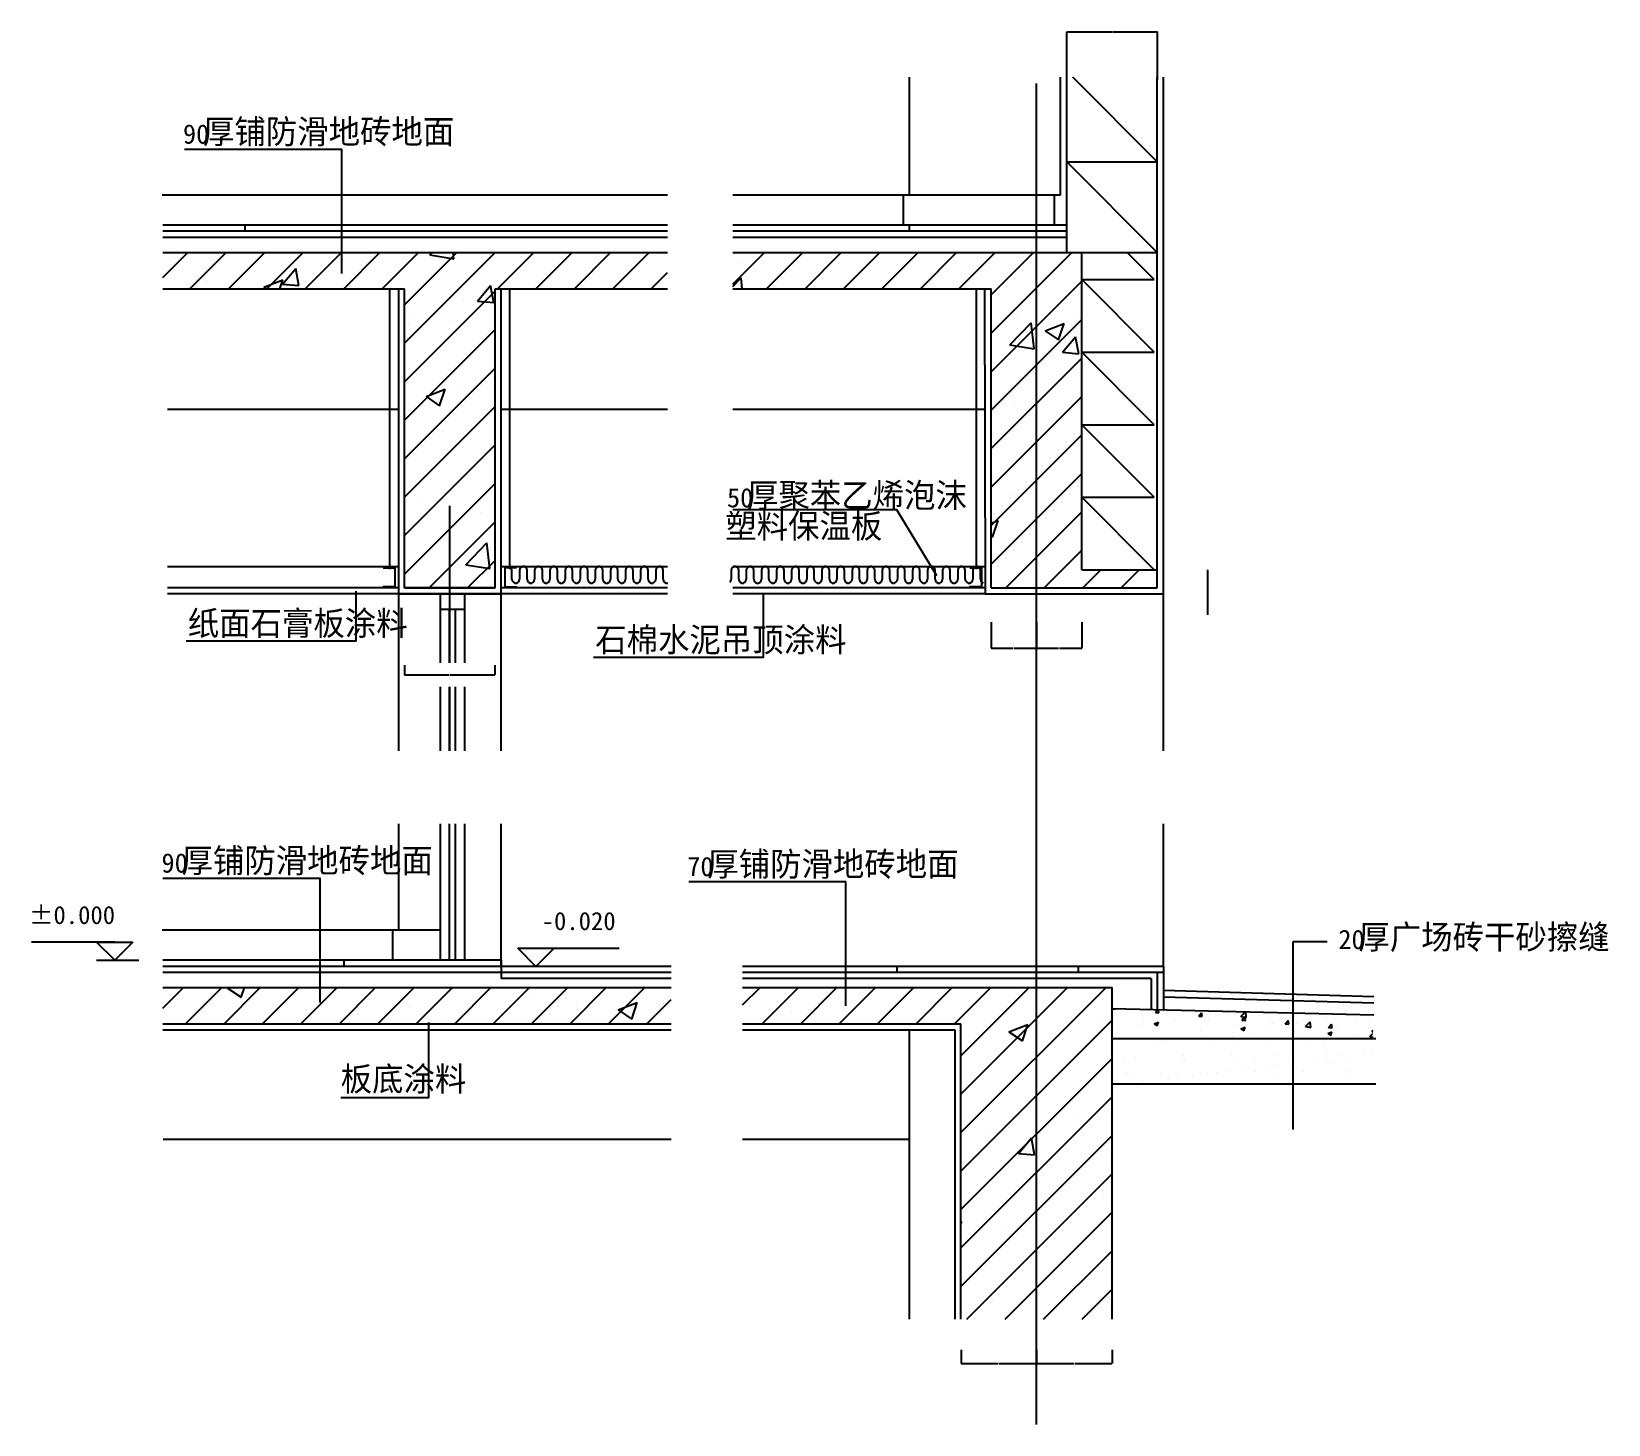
# Model space of a CAD drawing. Header units: metres. Extents: x 6092 to 11313, y 9086 to 13696.
import ezdxf

# ---------------------------------------------------------------- set-up
doc = ezdxf.new("R2010")
doc.units = ezdxf.units.M
for name, color, linetype in [('ZZ-1', 255, 'Continuous'), ('ZZ-2', 2, 'Continuous'), ('ZZ-3', 3, 'Continuous'), ('ZZ-5', 6, 'Continuous'), ('ZZ-6', 7, 'Continuous'), ('ZZ-7', 7, 'Continuous'), ('ZZ-8', 1, 'Continuous'), ('ZZ-9', 2, 'Continuous')]:
    doc.layers.add(name, color=color, linetype=linetype)
doc.dimstyles.get("Standard").update_dxf_attribs({"dimtxt": 2.5, "dimasz": 2.5, "dimexe": 1.25, "dimexo": 0.625, "dimtad": 1, "dimcen": 2.5, "dimazin": 3, "dimtfac": 1, "dimtmove": 0, "dimatfit": 3})

msp = doc.modelspace()

# ---------------------------------------------------------------- texts
at = {"layer": 'ZZ-3'}
for s, p in [('%%p0.000', (6082.64, 10742.25)), ('-0.020', (7780.73, 10722.25))]:
    msp.add_text(s, height=60, dxfattribs=at).set_placement(p)
at = {"layer": 'ZZ-6'}
for s, height, p in [('90', 64, (6593.11, 13325.17)), ('厚铺防滑地砖地面', 80, (6659.46, 13325.17)), ('50', 64, (8394.2, 12121.4)), ('厚聚苯乙烯泡沫', 80, (8460.54, 12121.4)), ('塑料保温板', 80, (8388.6, 12019.9)), ('石棉水泥吊顶涂料', 80, (7957.98, 11643.42)), ('90', 64, (6521.96, 10912.57)), ('厚铺防滑地砖地面', 80, (6588.31, 10912.57)), ('厚铺防滑地砖地面', 80, (8329.01, 10900.82)), ('70', 64, (8262.66, 10900.82)), ('20', 64, (10418.39, 10659.41)), ('厚广场砖干砂擦缝', 80, (10484.74, 10659.41)), ('板底涂料', 80, (7115.14, 10189.9))]:
    msp.add_text(s, height=height, dxfattribs=at).set_placement(p)
at = {"layer": 'ZZ-7'}
msp.add_text('纸面石膏板涂料', height=80, dxfattribs=at).set_placement((6608.93, 11697.96))

# ---------------------------------------------------------------- blocks, each defined once
blk = doc.blocks.new('X4')
for p, q in [((8869.14, 5724.68), (8881.1, 5723.64)), ((8881.1, 5723.64), (8880.96, 5724.39)), ((8931.31, 5720.17), (8931.31, 5720.17)), ((8969.1, 5700.79), (8969.1, 5700.79)), ((8973.48, 5693.31), (8973.48, 5693.31)), ((9012.59, 5712.13), (9019.98, 5720.93)), ((9012.59, 5712.13), (9024.55, 5711.09)), ((9024.55, 5711.09), (9022.75, 5720.86)), ((9038.07, 5715.66), (9038.07, 5715.66)), ((9144.84, 5711.15), (9144.84, 5711.15)), ((9156.05, 5699.58), (9165.69, 5711.07)), ((9156.05, 5699.58), (9168, 5698.54)), ((9168, 5698.54), (9165.69, 5711.07)), ((9174.3, 5699.99), (9174.3, 5699.99)), ((9251.6, 5706.64), (9251.6, 5706.64)), ((9270.71, 5705.59), (9270.71, 5705.59)), ((9275.32, 5712.79), (9275.32, 5712.79)), ((9296.04, 5698.48), (9310.64, 5713.69)), ((9296.04, 5698.48), (9313.83, 5695.72)), ((9299.5, 5687.03), (9309.14, 5698.52)), ((9311.45, 5685.99), (9309.14, 5698.52)), ((9313.83, 5695.72), (9311.74, 5713.67)), ((9320.78, 5712.19), (9320.78, 5712.19)), ((9358.36, 5702.13), (9358.36, 5702.13)), ((9465.13, 5697.62), (9465.13, 5697.62)), ((9571.89, 5693.11), (9571.89, 5693.11)), ((9684.35, 5703.09), (9684.35, 5703.09)), ((9722.34, 5693.1), (9722.34, 5693.1)), ((8892.27, 5655.77), (8892.27, 5655.77)), ((8967.73, 5670.91), (8967.73, 5670.91)), ((9008.52, 5674.16), (9022.53, 5679.53)), ((9008.52, 5674.16), (9018.47, 5667.45)), ((9018.47, 5667.45), (9022.53, 5679.53)), ((9018.58, 5672.4), (9018.58, 5672.4)), ((9068.65, 5678.99), (9068.65, 5678.99)), ((9071.61, 5685.9), (9071.61, 5685.9)), ((9080.24, 5688.8), (9080.24, 5688.8)), ((9144.4, 5688.97), (9144.4, 5688.97)), ((9162.12, 5650.82), (9162.12, 5650.82)), ((9187.01, 5684.28), (9187.01, 5684.28)), ((9272.89, 5646.21), (9272.89, 5646.21)), ((9278.76, 5670.84), (9278.76, 5670.84)), ((9293.77, 5679.77), (9293.77, 5679.77)), ((9295.95, 5658.14), (9309.95, 5663.52)), ((9295.95, 5658.14), (9305.9, 5651.43)), ((9299.5, 5687.03), (9311.45, 5685.99)), ((9305.9, 5651.43), (9309.95, 5663.52)), ((9343.91, 5643.28), (9343.91, 5643.28)), ((9376.76, 5661.21), (9376.76, 5661.21)), ((9395.4, 5690.86), (9395.4, 5690.86)), ((9400.53, 5675.26), (9400.53, 5675.26)), ((9442.95, 5674.48), (9452.59, 5685.97)), ((9442.95, 5674.48), (9454.9, 5673.44)), ((9454.9, 5673.43), (9452.59, 5685.97)), ((9470.22, 5659.9), (9470.22, 5659.9)), ((9479.45, 5675.29), (9479.45, 5675.29)), ((9507.3, 5670.75), (9507.3, 5670.75)), ((9509.49, 5665.37), (9525.06, 5681.61)), ((9509.49, 5665.37), (9527.27, 5662.61)), ((9520.29, 5666.5), (9520.29, 5666.5)), ((9527.27, 5662.61), (9525.06, 5681.61)), ((9580.47, 5688.09), (9580.47, 5688.09)), ((9583.38, 5642.12), (9597.38, 5647.5)), ((9583.38, 5642.12), (9593.32, 5635.41)), ((9586.4, 5661.93), (9596.04, 5673.42)), ((9586.4, 5661.93), (9598.36, 5660.88)), ((9593.32, 5635.41), (9597.38, 5647.5)), ((9596.03, 5676.47), (9596.03, 5676.47)), ((9598.36, 5660.88), (9596.04, 5673.42)), ((9614.06, 5666.24), (9614.06, 5666.24)), ((9678.66, 5688.59), (9678.66, 5688.59)), ((9720.83, 5661.73), (9720.83, 5661.73)), ((9722.94, 5632.27), (9733.12, 5642.88)), ((9729.85, 5649.38), (9733.12, 5653.27)), ((9729.85, 5649.38), (9733.12, 5649.09)), ((9045.48, 5630.8), (9045.48, 5630.8)), ((9171.86, 5633.41), (9171.86, 5633.41)), ((9218.1, 5626.71), (9218.1, 5626.71)), ((9268.16, 5633.3), (9268.16, 5633.3)), ((9681.92, 5636.51), (9681.92, 5636.51)), ((9722.94, 5632.27), (9733.12, 5630.69))]:
    blk.add_line(p, q)
blk = doc.blocks.new('X5')
for p, q in [((9007.49, 5608.87), (9007.49, 5608.87)), ((9038.97, 5619.35), (9038.97, 5619.35)), ((9194.34, 5609.21), (9194.34, 5609.21)), ((9279.06, 5617.28), (9279.06, 5617.28)), ((9290.11, 5607.15), (9290.11, 5607.15)), ((9381.19, 5609.55), (9381.19, 5609.55)), ((9522.68, 5611.98), (9522.68, 5611.98)), ((9568.04, 5609.89), (9568.04, 5609.89)), ((8911.73, 5550.5), (8911.73, 5550.5)), ((8945.28, 5564.56), (8945.28, 5564.56)), ((9098.58, 5550.84), (9098.58, 5550.84)), ((9098.69, 5564.62), (9098.69, 5564.62)), ((9107.33, 5570.4), (9107.33, 5570.4)), ((9109.75, 5554.49), (9109.75, 5554.49)), ((9264.38, 5572.4), (9264.38, 5572.4)), ((9285.43, 5551.18), (9285.43, 5551.18)), ((9342.31, 5559.32), (9342.31, 5559.32)), ((9377.75, 5536.26), (9377.75, 5536.26)), ((9408.98, 5540.37), (9408.98, 5540.37)), ((9417.87, 5571.67), (9417.87, 5571.67)), ((9457.76, 5546.8), (9457.76, 5546.8)), ((9472.28, 5551.52), (9472.28, 5551.52)), ((9539.26, 5557.53), (9539.26, 5557.53)), ((9570.49, 5561.64), (9570.49, 5561.64)), ((9579.92, 5577.51), (9579.92, 5577.51)), ((9582.4, 5557.26), (9582.4, 5557.26)), ((9593.46, 5547.12), (9593.46, 5547.12)), ((9619.27, 5568.06), (9619.27, 5568.06)), ((9659.12, 5551.86), (9659.12, 5551.86)), ((9700.76, 5578.79), (9700.76, 5578.79)), ((9731.99, 5582.9), (9731.99, 5582.9)), ((8872.92, 5509.04), (8872.92, 5509.04)), ((8918.32, 5511.96), (8918.32, 5511.96)), ((8929.38, 5501.83), (8929.38, 5501.83)), ((8973.24, 5483.01), (8973.24, 5483.01)), ((9029.98, 5511.05), (9029.98, 5511.05)), ((9054.74, 5493.74), (9054.74, 5493.74)), ((9085.97, 5497.85), (9085.97, 5497.85)), ((9134.75, 5504.27), (9134.75, 5504.27)), ((9161.95, 5506.66), (9161.95, 5506.66)), ((9183.46, 5510.31), (9183.46, 5510.31)), ((9216.24, 5515), (9216.24, 5515)), ((9247.47, 5519.11), (9247.47, 5519.11)), ((9296.25, 5525.53), (9296.25, 5525.53)), ((9345.52, 5516.15), (9345.52, 5516.15)), ((9402.03, 5504.6), (9402.03, 5504.6)), ((9413.09, 5494.46), (9413.09, 5494.46)), ((9502.57, 5518.15), (9502.57, 5518.15)), ((9645.66, 5499.29), (9645.66, 5499.29)), ((9656.06, 5517.42), (9656.06, 5517.42)), ((8924.46, 5476.59), (8924.46, 5476.59)), ((9030.65, 5474.75), (9030.65, 5474.75)), ((9217.5, 5475.08), (9217.5, 5475.08)), ((9404.35, 5475.42), (9404.35, 5475.42)), ((9591.19, 5475.76), (9591.19, 5475.76))]:
    blk.add_line(p, q)
blk = doc.blocks.new('X0')
for p, q in [((7613.52, 8122.64), (7718.34, 8227.46)), ((7725.62, 8107.46), (7845.62, 8227.46)), ((7852.9, 8107.46), (7972.9, 8227.46)), ((7980.18, 8107.46), (8100.18, 8227.46)), ((8107.46, 8107.46), (8227.46, 8227.46)), ((8234.74, 8107.46), (8354.74, 8227.46)), ((8362.02, 8107.46), (8482.02, 8227.46)), ((8469.14, 7960.03), (8736.58, 8227.46)), ((8469.14, 8087.3), (8609.3, 8227.46)), ((7637.93, 8190.45), (7637.93, 8190.45)), ((7818.76, 8152.96), (7818.76, 8152.96)), ((7613.52, 8114.92), (7640.86, 8143.42)), ((7645.05, 8107.46), (7640.87, 8143.41)), ((8469.14, 7832.75), (8769.14, 8132.75)), ((8469.14, 7705.47), (8769.14, 8005.47)), ((8531.28, 7921.39), (8601.38, 7994.45)), ((8556.53, 8021.69), (8556.53, 8021.69)), ((8611.33, 7908.97), (8601.38, 7994.45)), ((8647.67, 7968.58), (8710.69, 7992.77)), ((8692.45, 7938.38), (8710.69, 7992.77)), ((8753.44, 8012.77), (8753.44, 8012.77)), ((8647.67, 7968.58), (8692.44, 7938.39)), ((8705.16, 7897.02), (8748.54, 7948.73)), ((8716.55, 7947.36), (8716.55, 7947.36)), ((8758.96, 7892.3), (8748.55, 7948.72)), ((8531.28, 7921.39), (8611.32, 7908.98)), ((8705.16, 7897.02), (8758.95, 7892.31)), ((8469.14, 7578.19), (8769.14, 7878.19)), ((8469.14, 7450.91), (8769.14, 7750.91)), ((8682.48, 7766.91), (8682.48, 7766.91)), ((8545.59, 7722.09), (8545.59, 7722.09)), ((8469.14, 7323.63), (8769.14, 7623.63)), ((8479.79, 7592.39), (8479.79, 7592.39)), ((8574.39, 7555.29), (8574.39, 7555.29)), ((8469.14, 7196.35), (8769.14, 7496.35)), ((8534.64, 7422.48), (8534.64, 7422.48)), ((8517.53, 7117.46), (8769.14, 7369.07)), ((8469.14, 7331.48), (8491.7, 7340.14)), ((8473.46, 7285.74), (8491.71, 7340.13)), ((8469.14, 7288.66), (8473.46, 7285.75)), ((8644.81, 7117.46), (8769.14, 7241.79)), ((8645.32, 7229.92), (8645.32, 7229.92)), ((8772.09, 7117.46), (8832.09, 7177.46)), ((8899.37, 7117.46), (8959.37, 7177.46)), ((8523.7, 7122.88), (8523.7, 7122.88))]:
    blk.add_line(p, q)
blk = doc.blocks.new('X1')
for p, q in [((5726.37, 8144.67), (5809.15, 8227.46)), ((5786.4, 8209.2), (5786.4, 8209.2)), ((5816.43, 8107.46), (5936.43, 8227.46)), ((5943.71, 8107.46), (6063.71, 8227.46)), ((6070.99, 8107.46), (6190.99, 8227.46)), ((6198.27, 8107.46), (6318.27, 8227.46)), ((6325.55, 8107.46), (6445.55, 8227.46)), ((6452.83, 8107.46), (6572.83, 8227.46)), ((6526.68, 7926.75), (6827.39, 8227.46)), ((6526.68, 8054.03), (6700.11, 8227.46)), ((6610.24, 8219.33), (6618.05, 8227.46)), ((6610.24, 8219.33), (6690.29, 8206.91)), ((6690.29, 8206.91), (6687.9, 8227.46)), ((6834.67, 8107.46), (6954.67, 8227.46)), ((6961.95, 8107.46), (7081.95, 8227.46)), ((7089.23, 8107.46), (7209.23, 8227.46)), ((7216.5, 8107.46), (7336.5, 8227.46)), ((6123.02, 8122.92), (6166.41, 8174.63)), ((6176.82, 8118.21), (6166.41, 8174.63)), ((7343.78, 8107.46), (7397.31, 8160.99)), ((5870.8, 8134.57), (5870.8, 8134.57)), ((6060.84, 8112.74), (6123.86, 8136.93)), ((6060.84, 8112.74), (6068.67, 8107.46)), ((6113.97, 8107.46), (6123.86, 8136.93)), ((6123.02, 8122.92), (6176.81, 8118.22)), ((6351.24, 8114.27), (6351.24, 8114.27)), ((6526.68, 7799.47), (6826.68, 8099.47)), ((6768.55, 8066.45), (6811.94, 8118.16)), ((6822.35, 8061.74), (6811.95, 8118.15)), ((7183.34, 8132.83), (7183.34, 8132.83)), ((6721.25, 8069.46), (6721.25, 8069.46)), ((6768.55, 8066.45), (6822.35, 8061.74)), ((6541, 7993.38), (6541, 7993.38)), ((6548.5, 8009.2), (6548.5, 8009.2)), ((6684.2, 8003.59), (6684.2, 8003.59)), ((6526.68, 7672.19), (6826.68, 7972.19)), ((6526.68, 7544.92), (6826.68, 7844.92)), ((6764.15, 7811.59), (6764.15, 7811.59)), ((6598.06, 7750.38), (6661.07, 7774.57)), ((6598.06, 7750.38), (6642.82, 7720.19)), ((6642.83, 7720.18), (6661.08, 7774.57)), ((6710.3, 7769.86), (6710.3, 7769.86)), ((6526.68, 7417.64), (6826.68, 7717.64)), ((6652.62, 7636.49), (6652.62, 7636.49)), ((6526.68, 7290.36), (6826.68, 7590.36)), ((6699.36, 7470.25), (6699.36, 7470.25)), ((6526.68, 7163.08), (6826.68, 7463.08)), ((6583.01, 7406.54), (6583.01, 7406.54)), ((6779.07, 7368.48), (6779.07, 7368.48)), ((6608.34, 7117.46), (6826.68, 7335.8)), ((6729.57, 7193.65), (6799.67, 7266.71)), ((6809.61, 7181.23), (6799.67, 7266.71)), ((6735.62, 7117.46), (6826.68, 7208.52)), ((6688.41, 7170.65), (6688.41, 7170.65)), ((6729.57, 7193.65), (6809.61, 7181.24))]:
    blk.add_line(p, q)
blk = doc.blocks.new('X2')
for p, q in [((5726.29, 5726.29), (5794.68, 5794.68)), ((5801.96, 5674.68), (5921.96, 5794.68)), ((5929.24, 5674.68), (6049.24, 5794.68)), ((5941.1, 5792.48), (5946.85, 5794.68)), ((5941.1, 5792.48), (5985.87, 5762.28)), ((5985.88, 5762.28), (5996.75, 5794.68)), ((6056.52, 5674.68), (6176.52, 5794.68)), ((6183.8, 5674.68), (6303.8, 5794.68)), ((6311.08, 5674.68), (6431.08, 5794.68)), ((6424.43, 5781.44), (6424.43, 5781.44)), ((6438.36, 5674.68), (6558.36, 5794.68)), ((6565.64, 5674.68), (6685.64, 5794.68)), ((6692.92, 5674.68), (6812.92, 5794.68)), ((6820.2, 5674.68), (6940.2, 5794.68)), ((6904.87, 5761.14), (6904.87, 5761.14)), ((6947.47, 5674.68), (7067.47, 5794.68)), ((6955.12, 5772.66), (6955.12, 5772.66)), ((7074.75, 5674.68), (7194.75, 5794.68)), ((7202.03, 5674.68), (7322.03, 5794.68)), ((7234.52, 5720.4), (7297.54, 5744.59)), ((7279.29, 5690.2), (7297.54, 5744.58)), ((7329.31, 5674.68), (7409.14, 5754.51)), ((6543.19, 5729.88), (6543.19, 5729.88)), ((6729.81, 5743), (6729.81, 5743)), ((7095.79, 5736), (7095.79, 5736)), ((7234.52, 5720.4), (7279.29, 5690.2)), ((7385.31, 5740.85), (7385.31, 5740.85))]:
    blk.add_line(p, q)
blk = doc.blocks.new('X3')
for p, q in [((7646.25, 5737.06), (7703.87, 5794.68)), ((7711.15, 5674.68), (7831.15, 5794.68)), ((7838.43, 5674.68), (7958.43, 5794.68)), ((7965.71, 5674.68), (8085.71, 5794.68)), ((8092.99, 5674.68), (8212.99, 5794.68)), ((8220.27, 5674.68), (8340.27, 5794.68)), ((8347.55, 5674.68), (8467.55, 5794.68)), ((8369.14, 5441.72), (8722.1, 5794.68)), ((8369.14, 5569), (8594.83, 5794.68)), ((8369.14, 5314.44), (8849.38, 5794.68)), ((7808.58, 5712.46), (7808.58, 5712.46)), ((7865.75, 5720.55), (7865.75, 5720.55)), ((8346.19, 5700.25), (8346.19, 5700.25)), ((8369.14, 5187.16), (8869.14, 5687.16)), ((8527.94, 5648.32), (8590.95, 5672.51)), ((8527.94, 5648.32), (8572.7, 5618.12)), ((8572.71, 5618.12), (8590.96, 5672.5)), ((8762.17, 5686.76), (8762.17, 5686.76)), ((8826.63, 5679.95), (8826.63, 5679.95)), ((8468.98, 5624.86), (8468.98, 5624.86)), ((8369.14, 5059.88), (8869.14, 5559.88)), ((8677.17, 5487.59), (8677.17, 5487.59)), ((8369.14, 4932.6), (8869.14, 5432.6)), ((8525.41, 5331.79), (8525.41, 5331.79)), ((8750.71, 5361.46), (8750.71, 5361.46)), ((8369.14, 4805.32), (8869.14, 5305.32)), ((8458.04, 5325.25), (8458.04, 5325.25)), ((8559.13, 5245.6), (8602.51, 5297.31)), ((8612.93, 5240.89), (8602.52, 5297.3)), ((8559.13, 5245.6), (8612.92, 5240.9)), ((8388.2, 4697.11), (8869.14, 5178.04)), ((8651.37, 5220.05), (8651.37, 5220.05)), ((8841.13, 5099.16), (8841.13, 5099.16)), ((8369.14, 5018.79), (8371.97, 5019.88)), ((8369.14, 5011.43), (8371.97, 5019.87)), ((8447.09, 5025.65), (8447.09, 5025.65)), ((8515.48, 4697.11), (8869.14, 5050.77)), ((8854.81, 5051.36), (8854.81, 5051.36)), ((8513.95, 5006.48), (8513.95, 5006.48)), ((8640.01, 4950.59), (8640.01, 4950.59)), ((8642.76, 4697.11), (8869.14, 4923.49)), ((8472.31, 4762.57), (8472.31, 4762.57)), ((8770.04, 4697.11), (8869.14, 4796.21)), ((8855.66, 4752.98), (8855.66, 4752.98)), ((8436.15, 4726.04), (8436.15, 4726.04))]:
    blk.add_line(p, q)
blk = doc.blocks.new('*D1')
for p, q in [((7326.06, 11599.65), (7326.06, 11566.98)), ((7626.06, 11599.65), (7626.06, 11566.98)), ((7326.31, 11566.98), (7474.56, 11566.98)), ((7477.56, 11566.98), (7625.81, 11566.98))]:
    blk.add_line(p, q)
at = {"layer": 'Defpoints'}
for p in [(7326.06, 11599.65), (7626.06, 11599.65), (7326.06, 11566.98)]:
    blk.add_point(p, dxfattribs=at)
at = {"layer": 'ZZ-3', "insert": (7476.06, 11566.98), "char_height": 1, "attachment_point": 5}
blk.add_mtext('300', dxfattribs=at)
blk = doc.blocks.new('*D2')
for p, q in [((9169.07, 9332.58), (9169.07, 9287.39)), ((9419.07, 9332.58), (9419.07, 9287.39)), ((9169.32, 9287.39), (9292.57, 9287.39)), ((9295.57, 9287.39), (9418.82, 9287.39))]:
    blk.add_line(p, q)
at = {"layer": 'Defpoints'}
for p in [(9169.07, 9332.58), (9419.07, 9332.58), (9169.07, 9287.39)]:
    blk.add_point(p, dxfattribs=at)
at = {"layer": 'ZZ-3', "insert": (9294.07, 9287.39), "char_height": 1, "attachment_point": 5}
blk.add_mtext('250', dxfattribs=at)
blk = doc.blocks.new('*D3')
for p, q in [((9419.07, 9332.58), (9419.07, 9287.39)), ((9669.07, 9332.58), (9669.07, 9287.39)), ((9419.32, 9287.39), (9542.57, 9287.39)), ((9545.57, 9287.39), (9668.82, 9287.39))]:
    blk.add_line(p, q)
at = {"layer": 'Defpoints'}
for p in [(9419.07, 9332.58), (9669.07, 9332.58), (9419.07, 9287.39)]:
    blk.add_point(p, dxfattribs=at)
at = {"layer": 'ZZ-3', "insert": (9544.07, 9287.39), "char_height": 1, "attachment_point": 5}
blk.add_mtext('250', dxfattribs=at)
blk = doc.blocks.new('*D4')
for p, q in [((9268.79, 11741.85), (9268.79, 11655.94)), ((9418.79, 11741.85), (9418.79, 11655.94)), ((9269.04, 11655.94), (9342.29, 11655.94)), ((9345.29, 11655.94), (9418.54, 11655.94))]:
    blk.add_line(p, q)
at = {"layer": 'Defpoints'}
for p in [(9268.79, 11741.85), (9418.79, 11741.85), (9268.79, 11655.94)]:
    blk.add_point(p, dxfattribs=at)
at = {"layer": 'ZZ-3', "insert": (9343.79, 11655.94), "char_height": 1, "attachment_point": 5}
blk.add_mtext('150', dxfattribs=at)
blk = doc.blocks.new('*D5')
for p, q in [((9418.79, 11741.85), (9418.79, 11655.94)), ((9568.79, 11741.85), (9568.79, 11655.94)), ((9419.04, 11655.94), (9492.29, 11655.94)), ((9495.29, 11655.94), (9568.54, 11655.94))]:
    blk.add_line(p, q)
at = {"layer": 'Defpoints'}
for p in [(9418.79, 11741.85), (9568.79, 11741.85), (9418.79, 11655.94)]:
    blk.add_point(p, dxfattribs=at)
at = {"layer": 'ZZ-3', "insert": (9493.79, 11655.94), "char_height": 1, "attachment_point": 5}
blk.add_mtext('150', dxfattribs=at)
blk = doc.blocks.new('*D6')
for p, q in [((9519.46, 13536.55), (9519.46, 13695.55)), ((9519.71, 13695.55), (9667.96, 13695.55)), ((9670.96, 13695.55), (9819.21, 13695.55)), ((9819.46, 13536.55), (9819.46, 13695.55))]:
    blk.add_line(p, q)
at = {"layer": 'Defpoints'}
for p in [(9519.46, 13695.55), (9519.46, 13536.55), (9819.46, 13536.55)]:
    blk.add_point(p, dxfattribs=at)
at = {"layer": 'ZZ-3', "insert": (9669.46, 13695.55), "char_height": 1, "attachment_point": 5}
blk.add_mtext('300', dxfattribs=at)
blk = doc.blocks.new('*D7')
for p, q in [((9985.5, 11915.02), (9985.5, 11765.77)), ((9985.5, 11855.02), (9985.5, 11765.77)), ((9985.25, 11765.77), (9985, 11765.77)), ((9985.5, 11765.77), (9985.5, 11765.77)), ((9985.75, 11765.77), (9986, 11765.77))]:
    blk.add_line(p, q)
at = {"layer": 'Defpoints'}
for p in [(9985.5, 11915.02), (9985.5, 11855.02), (9985.5, 11765.77)]:
    blk.add_point(p, dxfattribs=at)
at = {"layer": 'ZZ-3', "insert": (9985.5, 11766.895), "char_height": 1, "attachment_point": 5}
blk.add_mtext('0', dxfattribs=at)

# ---------------------------------------------------------------- dimensions: what is measured, and where the dimension line sits
at = {"layer": 'ZZ-3'}
for base, p1, p2, picture, middle in [((9519.46, 13695.55), (9519.46, 13536.55), (9819.46, 13536.55), '*D6', (9669.46, 13695.55)), ((9985.5, 11765.77), (9985.5, 11855.02), (9985.5, 11915.02), '*D7', (9985.5, 11766.895)), ((9268.79, 11655.94), (9268.79, 11741.85), (9418.79, 11741.85), '*D4', (9343.79, 11655.94)), ((9418.79, 11655.94), (9418.79, 11741.85), (9568.79, 11741.85), '*D5', (9493.79, 11655.94)), ((7326.06, 11566.98), (7326.06, 11599.65), (7626.06, 11599.65), '*D1', (7476.06, 11566.98)), ((9169.07, 9287.39), (9169.07, 9332.58), (9419.07, 9332.58), '*D2', (9294.07, 9287.39)), ((9419.07, 9287.39), (9419.07, 9332.58), (9669.07, 9332.58), '*D3', (9544.07, 9287.39))]:
    dim = msp.add_linear_dim(base=base, p1=p1, p2=p2, dimstyle='Standard', dxfattribs=at)
    dim.commit()
    dim.dimension.update_dxf_attribs({"geometry": picture, "text_midpoint": middle})

# ---------------------------------------------------------------- linework, layer by layer
for p, q in [((8446.11, 10474.62), (8503.73, 10532.25)), ((8511.01, 10412.25), (8631.01, 10532.25)), ((8638.29, 10412.25), (8758.29, 10532.25)), ((8765.57, 10412.25), (8885.57, 10532.25)), ((8892.85, 10412.25), (9012.85, 10532.25)), ((9020.13, 10412.25), (9140.13, 10532.25)), ((9147.41, 10412.25), (9267.41, 10532.25)), ((9169.01, 10052.01), (9649.25, 10532.25)), ((9169.01, 10306.56), (9394.69, 10532.25)), ((9169.01, 10179.28), (9521.97, 10532.25)), ((8608.45, 10450.02), (8608.45, 10450.02)), ((8665.61, 10458.11), (8665.61, 10458.11)), ((9146.05, 10437.81), (9146.05, 10437.81)), ((9169.01, 9924.73), (9669.01, 10424.73)), ((9327.8, 10385.88), (9390.82, 10410.07)), ((9372.57, 10355.68), (9390.82, 10410.07)), ((9562.03, 10424.33), (9562.03, 10424.33)), ((9626.49, 10417.51), (9626.49, 10417.51)), ((9268.84, 10362.42), (9268.84, 10362.42)), ((9327.8, 10385.88), (9372.57, 10355.69)), ((9169.01, 9797.45), (9669.01, 10297.45)), ((9477.03, 10225.15), (9477.03, 10225.15)), ((9169.01, 9670.17), (9669.01, 10170.17)), ((9550.58, 10099.02), (9550.58, 10099.02)), ((9169.01, 9542.89), (9669.01, 10042.89)), ((9257.9, 10062.82), (9257.9, 10062.82)), ((9325.27, 10069.36), (9325.27, 10069.36)), ((9358.99, 9983.17), (9402.38, 10034.87)), ((9412.79, 9978.45), (9402.38, 10034.87)), ((9358.99, 9983.17), (9412.78, 9978.46)), ((9451.23, 9957.62), (9451.23, 9957.62)), ((9188.07, 9434.67), (9669.01, 9915.61)), ((9641, 9836.72), (9641, 9836.72)), ((9315.35, 9434.67), (9669.01, 9788.33)), ((9654.67, 9788.92), (9654.67, 9788.92)), ((9169.01, 9756.35), (9171.83, 9757.44)), ((9169.01, 9749), (9171.84, 9757.43)), ((9246.96, 9763.21), (9246.96, 9763.21)), ((9313.81, 9744.05), (9313.81, 9744.05)), ((9439.87, 9688.16), (9439.87, 9688.16)), ((9442.63, 9434.67), (9669.01, 9661.05)), ((9569.91, 9434.67), (9669.01, 9533.77)), ((9236.01, 9463.61), (9236.01, 9463.61)), ((9272.18, 9500.14), (9272.18, 9500.14)), ((9655.53, 9490.55), (9655.53, 9490.55))]:
    msp.add_line(p, q)
at = {"layer": 'ZZ-1'}
for p, q in [((9519.01, 12965.02), (9519.01, 13545.05)), ((9819.01, 11915.02), (9819.01, 13545.05)), ((6526.23, 12965.02), (8197.18, 12965.02)), ((8413.38, 12965.02), (9569.01, 12965.02)), ((9569.01, 11915.02), (9569.01, 12965.02)), ((6526.23, 12845.02), (7326.55, 12845.02)), ((7278.34, 11917.28), (7278.34, 12845.02)), ((7326.55, 11855.02), (7326.55, 12845.02)), ((7626.55, 12845.02), (8197.18, 12845.02)), ((7626.55, 11855.02), (7626.55, 12845.02)), ((7674.75, 11917.28), (7674.75, 12845.02)), ((8413.38, 12845.02), (9269.01, 12845.02)), ((9220.8, 11917.28), (9220.8, 12845.02)), ((9269.01, 11855.02), (9269.01, 12845.02)), ((9569.01, 11915.02), (9819.01, 11915.02)), ((9819.01, 11855.02), (9819.01, 11915.02)), ((7326.55, 11855.02), (7626.55, 11855.02)), ((7626.55, 11855.02), (7326.55, 11855.02)), ((9269.01, 11855.02), (9819.01, 11855.02)), ((6526.23, 10532.25), (8209.01, 10532.25)), ((8446.11, 10532.25), (9669.01, 10532.25)), ((9669.01, 9434.67), (9669.01, 10532.25)), ((6526.1, 10412.25), (8209.01, 10412.25)), ((8446.11, 10412.25), (9169.01, 10412.25)), ((9169.01, 9434.67), (9169.01, 10412.25))]:
    msp.add_line(p, q, dxfattribs=at)
for points in [[(7255.83, 11921), (7294.64, 11921), (7294.64, 11858.41), (7254.95, 11858.41)], [(7697.26, 11921), (7658.45, 11921), (7658.45, 11858.41), (7698.14, 11858.41)], [(9198.29, 11921), (9237.1, 11921), (9237.1, 11858.41), (9197.41, 11858.41)]]:
    msp.add_lwpolyline(points, dxfattribs=at)
at = {"layer": 'ZZ-2'}
for p, q in [((7444.78, 11835.02), (7444.78, 11606.89)), ((7524.78, 11835.02), (7524.78, 11606.89)), ((7444.78, 11785.02), (7524.78, 11785.02)), ((7474.78, 11785.02), (7474.78, 11606.89)), ((7494.78, 11785.02), (7494.78, 11606.89)), ((7444.78, 11527.88), (7444.78, 11315.21)), ((7474.78, 11527.88), (7474.78, 11315.21)), ((7494.78, 11527.88), (7494.78, 11315.21)), ((7524.78, 11527.88), (7524.78, 11315.21)), ((7444.78, 11074.16), (7444.78, 10622.25)), ((7474.78, 11074.16), (7474.78, 10622.25)), ((7494.78, 11074.16), (7494.78, 10622.25)), ((7524.78, 11074.16), (7524.78, 10622.25))]:
    msp.add_line(p, q, dxfattribs=at)
at = {"layer": 'ZZ-3'}
for p, q in [((6367.14, 10682.25), (6091.71, 10682.25)), ((6367.14, 10622.25), (6307.14, 10682.25)), ((6307.14, 10682.25), (6427.14, 10682.25)), ((6427.14, 10682.25), (6367.14, 10622.25)), ((7761.85, 10602.25), (7701.85, 10662.25)), ((7701.85, 10662.25), (7821.85, 10662.25)), ((7761.85, 10662.25), (8037.28, 10662.25)), ((7821.85, 10662.25), (7761.85, 10602.25)), ((10269.18, 10062.37), (10269.18, 10685.08)), ((10269.18, 10685.08), (10381.74, 10685.08)), ((6307.14, 10622.25), (6446.68, 10622.25))]:
    msp.add_line(p, q, dxfattribs=at)
for points in [[(7118.64, 12895.47), (7118.64, 13306.07), (6597.89, 13306.07)], [(9089.54, 11894.86), (8957.02, 12112.94), (8413.38, 12112.94)], [(7165, 11844.02), (7165, 11679.09), (6603.45, 11679.09)], [(8514.05, 11839.02), (8514.05, 11624.56), (7952.5, 11624.56)], [(7047.49, 10482.88), (7047.49, 10893.47), (6526.74, 10893.47)], [(8788.19, 10471.12), (8788.19, 10881.72), (8267.44, 10881.72)], [(7405.81, 10416.24), (7405.81, 10167.55), (7116.09, 10167.55)]]:
    msp.add_lwpolyline(points, dxfattribs=at)
at = {"layer": 'ZZ-5'}
for p, q in [((8999.01, 13155.02), (8999.01, 13545.05)), ((9499.01, 13155.02), (9499.01, 13545.05)), ((9839.01, 11315.21), (9839.01, 13545.05)), ((8197.18, 13155.02), (6524.41, 13155.02)), ((9479.01, 13155.02), (8413.38, 13155.02)), ((8979.01, 13055.02), (8979.01, 13155.02)), ((9499.01, 13155.02), (9479.01, 13155.02)), ((9479.01, 13055.02), (9479.01, 13155.02)), ((7306.55, 12845.02), (7306.55, 11315.21)), ((7646.55, 11315.21), (7646.55, 12845.02)), ((9246.7, 12845.02), (9249.01, 11835.02)), ((7306.55, 12445.02), (6542.4, 12445.02)), ((8197.18, 12445.02), (7646.55, 12445.02)), ((9247.61, 12445.02), (8413.38, 12445.02)), ((8197.18, 11925.02), (7646.55, 11925.02)), ((9249.01, 11925.02), (8413.38, 11925.02)), ((7306.55, 11835.02), (7646.55, 11835.02)), ((7646.55, 11835.02), (7306.55, 11835.02)), ((9249.01, 11835.02), (9839.01, 11835.02)), ((7306.55, 11074.16), (7306.55, 10722.25)), ((7646.55, 10602.25), (7646.55, 11074.16)), ((9839.01, 10602.25), (9839.01, 11074.16)), ((7444.78, 10722.25), (6524.41, 10722.25)), ((7286.55, 10722.25), (7286.55, 10622.25)), ((6526.1, 10392.25), (8209.01, 10392.25)), ((8446.11, 10392.25), (9149.01, 10392.25)), ((8999.01, 9434.67), (8999.01, 10392.25)), ((9149.01, 10392.25), (9149.01, 9434.67)), ((8209.01, 10029.72), (6527.49, 10029.72)), ((8999.01, 10029.72), (8446.11, 10029.72))]:
    msp.add_line(p, q, dxfattribs=at)
at = {"layer": 'ZZ-7'}
for p, q in [((9819.01, 13265.02), (9538.98, 13545.05)), ((9819.01, 12965.02), (9519.01, 13265.02)), ((9519.01, 13265.02), (9819.01, 13265.02)), ((8197.18, 13055.02), (6526.23, 13055.02)), ((9519.01, 13055.02), (8413.38, 13055.02)), ((8197.18, 13035.02), (6526.23, 13035.02)), ((8197.18, 13015.02), (6526.23, 13015.02)), ((9519.01, 13035.02), (8413.38, 13035.02)), ((9519.01, 13015.02), (8413.38, 13015.02)), ((9519.01, 12965.02), (9819.01, 12965.02)), ((9519.01, 12965.02), (9519.01, 12965.02)), ((9809.01, 12875.02), (9719.01, 12965.02)), ((9809.01, 12635.02), (9569.01, 12875.02)), ((9569.01, 12875.02), (9809.01, 12875.02)), ((9809.01, 12395.02), (9569.01, 12635.02)), ((9569.01, 12635.02), (9809.01, 12635.02)), ((9809.01, 12155.02), (9569.01, 12395.02)), ((9569.01, 12395.02), (9809.01, 12395.02)), ((9809.01, 11915.02), (9569.01, 12155.02)), ((9569.01, 12155.02), (9809.01, 12155.02)), ((7306.55, 11925.02), (6542.4, 11925.02)), ((7677.77, 11922.71), (7672.7, 11925.15)), ((7681.28, 11918.3), (7677.77, 11922.71)), ((7682.38, 11912.81), (7681.28, 11918.3)), ((7682.38, 11883.4), (7682.38, 11912.81)), ((7708.47, 11918.3), (7707.38, 11912.81)), ((7707.38, 11912.81), (7707.38, 11883.4)), ((7711.99, 11922.71), (7708.47, 11918.3)), ((7717.06, 11925.15), (7711.99, 11922.71)), ((7722.7, 11925.15), (7717.06, 11925.15)), ((7727.77, 11922.71), (7722.7, 11925.15)), ((7731.28, 11918.3), (7727.77, 11922.71)), ((7732.38, 11912.81), (7731.28, 11918.3)), ((7732.38, 11883.4), (7732.38, 11912.81)), ((7758.47, 11918.3), (7757.38, 11912.81)), ((7757.38, 11912.81), (7757.38, 11883.4)), ((7761.99, 11922.71), (7758.47, 11918.3)), ((7767.06, 11925.15), (7761.99, 11922.71)), ((7767.28, 11925.15), (7762.2, 11922.71)), ((7772.91, 11925.15), (7767.28, 11925.15)), ((7777.99, 11922.71), (7772.91, 11925.15)), ((7778.64, 11922.71), (7778.64, 11922.71)), ((7782.15, 11918.3), (7778.64, 11922.71)), ((7783.24, 11912.81), (7782.15, 11918.3)), ((7783.24, 11883.4), (7783.24, 11912.81)), ((7809.34, 11918.3), (7808.24, 11912.81)), ((7808.24, 11912.81), (7808.24, 11883.4)), ((7812.85, 11922.71), (7809.34, 11918.3)), ((7817.93, 11925.15), (7812.85, 11922.71)), ((7823.56, 11925.15), (7817.93, 11925.15)), ((7828.64, 11922.71), (7823.56, 11925.15)), ((7832.15, 11918.3), (7828.64, 11922.71)), ((7833.24, 11912.81), (7832.15, 11918.3)), ((7833.24, 11883.4), (7833.24, 11912.81)), ((7859.34, 11918.3), (7858.24, 11912.81)), ((7858.24, 11912.81), (7858.24, 11883.4)), ((7862.85, 11922.71), (7859.34, 11918.3)), ((7867.93, 11925.15), (7862.85, 11922.71)), ((7873.56, 11925.15), (7867.93, 11925.15)), ((7878.64, 11922.71), (7873.56, 11925.15)), ((7882.15, 11918.3), (7878.64, 11922.71)), ((7883.24, 11912.81), (7882.15, 11918.3)), ((7883.24, 11883.4), (7883.24, 11912.81)), ((7909.34, 11918.3), (7908.24, 11912.81)), ((7908.24, 11912.81), (7908.24, 11883.4)), ((7912.85, 11922.71), (7909.34, 11918.3)), ((7917.93, 11925.15), (7912.85, 11922.71)), ((7923.56, 11925.15), (7917.93, 11925.15)), ((7928.64, 11922.71), (7923.56, 11925.15)), ((7932.15, 11918.3), (7928.64, 11922.71)), ((7933.24, 11912.81), (7932.15, 11918.3)), ((7933.24, 11883.4), (7933.24, 11912.81)), ((7959.34, 11918.3), (7958.24, 11912.81)), ((7958.24, 11912.81), (7958.24, 11883.4)), ((7962.85, 11922.71), (7959.34, 11918.3)), ((7967.93, 11925.15), (7962.85, 11922.71)), ((7973.56, 11925.15), (7967.93, 11925.15)), ((7978.64, 11922.71), (7973.56, 11925.15)), ((7982.15, 11918.3), (7978.64, 11922.71)), ((7983.24, 11912.81), (7982.15, 11918.3)), ((7983.24, 11883.4), (7983.24, 11912.81)), ((8009.34, 11918.3), (8008.24, 11912.81)), ((8008.24, 11912.81), (8008.24, 11883.4)), ((8012.85, 11922.71), (8009.34, 11918.3)), ((8017.93, 11925.15), (8012.85, 11922.71)), ((8023.56, 11925.15), (8017.93, 11925.15)), ((8028.64, 11922.71), (8023.56, 11925.15)), ((8032.15, 11918.3), (8028.64, 11922.71)), ((8033.24, 11912.81), (8032.15, 11918.3)), ((8033.24, 11883.4), (8033.24, 11912.81)), ((8059.34, 11918.3), (8058.24, 11912.81)), ((8058.24, 11912.81), (8058.24, 11883.4)), ((8062.85, 11922.71), (8059.34, 11918.3)), ((8067.93, 11925.15), (8062.85, 11922.71)), ((8073.56, 11925.15), (8067.93, 11925.15)), ((8078.64, 11922.71), (8073.56, 11925.15)), ((8082.15, 11918.3), (8078.64, 11922.71)), ((8083.24, 11912.81), (8082.15, 11918.3)), ((8083.24, 11883.4), (8083.24, 11912.81)), ((8109.34, 11918.3), (8108.24, 11912.81)), ((8108.24, 11912.81), (8108.24, 11883.4)), ((8112.85, 11922.71), (8109.34, 11918.3)), ((8117.93, 11925.15), (8112.85, 11922.71)), ((8123.56, 11925.15), (8117.93, 11925.15)), ((8128.64, 11922.71), (8123.56, 11925.15)), ((8132.15, 11918.3), (8128.64, 11922.71)), ((8128.64, 11922.71), (8128.64, 11922.71)), ((8133.24, 11912.81), (8132.15, 11918.3)), ((8133.24, 11883.4), (8133.24, 11912.81)), ((8159.34, 11918.3), (8158.24, 11912.81)), ((8158.24, 11912.81), (8158.24, 11883.4)), ((8162.85, 11922.71), (8159.34, 11918.3)), ((8167.93, 11925.15), (8162.85, 11922.71)), ((8173.56, 11925.15), (8167.93, 11925.15)), ((8178.64, 11922.71), (8173.56, 11925.15)), ((8182.15, 11918.3), (8178.64, 11922.71)), ((8183.24, 11912.81), (8182.15, 11918.3)), ((8183.24, 11883.4), (8183.24, 11912.81)), ((8409.34, 11918.3), (8408.24, 11912.81)), ((8408.24, 11912.81), (8408.24, 11883.4)), ((8412.85, 11922.71), (8409.34, 11918.3)), ((8417.93, 11925.15), (8412.85, 11922.71)), ((8423.56, 11925.15), (8417.93, 11925.15)), ((8428.64, 11922.71), (8423.56, 11925.15)), ((8432.15, 11918.3), (8428.64, 11922.71)), ((8433.24, 11912.81), (8432.15, 11918.3)), ((8433.24, 11883.4), (8433.24, 11912.81)), ((8459.34, 11918.3), (8458.24, 11912.81)), ((8458.24, 11912.81), (8458.24, 11883.4)), ((8462.85, 11922.71), (8459.34, 11918.3)), ((8467.93, 11925.15), (8462.85, 11922.71)), ((8473.56, 11925.15), (8467.93, 11925.15)), ((8478.64, 11922.71), (8473.56, 11925.15)), ((8482.15, 11918.3), (8478.64, 11922.71)), ((8483.24, 11912.81), (8482.15, 11918.3)), ((8483.24, 11883.4), (8483.24, 11912.81)), ((8509.34, 11918.3), (8508.24, 11912.81)), ((8508.24, 11912.81), (8508.24, 11883.4)), ((8512.85, 11922.71), (8509.34, 11918.3)), ((8517.93, 11925.15), (8512.85, 11922.71)), ((8523.56, 11925.15), (8517.93, 11925.15)), ((8528.64, 11922.71), (8523.56, 11925.15)), ((8532.15, 11918.3), (8528.64, 11922.71)), ((8533.24, 11912.81), (8532.15, 11918.3)), ((8533.24, 11883.4), (8533.24, 11912.81)), ((8559.34, 11918.3), (8558.24, 11912.81)), ((8558.24, 11912.81), (8558.24, 11883.4)), ((8562.85, 11922.71), (8559.34, 11918.3)), ((8567.93, 11925.15), (8562.85, 11922.71)), ((8573.56, 11925.15), (8567.93, 11925.15)), ((8578.64, 11922.71), (8573.56, 11925.15)), ((8582.15, 11918.3), (8578.64, 11922.71)), ((8583.24, 11912.81), (8582.15, 11918.3)), ((8583.24, 11883.4), (8583.24, 11912.81)), ((8609.34, 11918.3), (8608.24, 11912.81)), ((8608.24, 11912.81), (8608.24, 11883.4)), ((8612.85, 11922.71), (8609.34, 11918.3)), ((8617.93, 11925.15), (8612.85, 11922.71)), ((8623.56, 11925.15), (8617.93, 11925.15)), ((8628.64, 11922.71), (8623.56, 11925.15)), ((8632.15, 11918.3), (8628.64, 11922.71)), ((8633.24, 11912.81), (8632.15, 11918.3)), ((8633.24, 11883.4), (8633.24, 11912.81)), ((8659.34, 11918.3), (8658.24, 11912.81)), ((8658.24, 11912.81), (8658.24, 11883.4)), ((8662.85, 11922.71), (8659.34, 11918.3)), ((8667.93, 11925.15), (8662.85, 11922.71)), ((8673.56, 11925.15), (8667.93, 11925.15)), ((8678.64, 11922.71), (8673.56, 11925.15)), ((8682.15, 11918.3), (8678.64, 11922.71)), ((8683.24, 11912.81), (8682.15, 11918.3)), ((8683.24, 11883.4), (8683.24, 11912.81)), ((8709.34, 11918.3), (8708.24, 11912.81)), ((8708.24, 11912.81), (8708.24, 11883.4)), ((8712.85, 11922.71), (8709.34, 11918.3)), ((8717.93, 11925.15), (8712.85, 11922.71)), ((8723.56, 11925.15), (8717.93, 11925.15)), ((8728.64, 11922.71), (8723.56, 11925.15)), ((8732.15, 11918.3), (8728.64, 11922.71)), ((8733.24, 11912.81), (8732.15, 11918.3)), ((8733.24, 11883.4), (8733.24, 11912.81)), ((8759.34, 11918.3), (8758.24, 11912.81)), ((8758.24, 11912.81), (8758.24, 11883.4)), ((8762.85, 11922.71), (8759.34, 11918.3)), ((8767.93, 11925.15), (8762.85, 11922.71)), ((8773.56, 11925.15), (8767.93, 11925.15)), ((8778.64, 11922.71), (8773.56, 11925.15)), ((8782.15, 11918.3), (8778.64, 11922.71)), ((8783.24, 11912.81), (8782.15, 11918.3)), ((8783.24, 11883.4), (8783.24, 11912.81)), ((8809.34, 11918.3), (8808.24, 11912.81)), ((8808.24, 11912.81), (8808.24, 11883.4)), ((8812.85, 11922.71), (8809.34, 11918.3)), ((8817.93, 11925.15), (8812.85, 11922.71)), ((8823.56, 11925.15), (8817.93, 11925.15)), ((8828.64, 11922.71), (8823.56, 11925.15)), ((8832.15, 11918.3), (8828.64, 11922.71)), ((8833.24, 11912.81), (8832.15, 11918.3)), ((8833.24, 11883.4), (8833.24, 11912.81)), ((8859.34, 11918.3), (8858.24, 11912.81)), ((8858.24, 11912.81), (8858.24, 11883.4)), ((8862.85, 11922.71), (8859.34, 11918.3)), ((8867.93, 11925.15), (8862.85, 11922.71)), ((8873.56, 11925.15), (8867.93, 11925.15)), ((8878.64, 11922.71), (8873.56, 11925.15)), ((8882.15, 11918.3), (8878.64, 11922.71)), ((8883.24, 11912.81), (8882.15, 11918.3)), ((8883.24, 11883.4), (8883.24, 11912.81)), ((8909.34, 11918.3), (8908.24, 11912.81)), ((8908.24, 11912.81), (8908.24, 11883.4)), ((8912.85, 11922.71), (8909.34, 11918.3)), ((8917.93, 11925.15), (8912.85, 11922.71)), ((8923.56, 11925.15), (8917.93, 11925.15)), ((8928.64, 11922.71), (8923.56, 11925.15)), ((8932.15, 11918.3), (8928.64, 11922.71)), ((8933.24, 11912.81), (8932.15, 11918.3)), ((8933.24, 11883.4), (8933.24, 11912.81)), ((8959.34, 11918.3), (8958.24, 11912.81)), ((8958.24, 11912.81), (8958.24, 11883.4)), ((8962.85, 11922.71), (8959.34, 11918.3)), ((8967.93, 11925.15), (8962.85, 11922.71)), ((8973.56, 11925.15), (8967.93, 11925.15)), ((8978.64, 11922.71), (8973.56, 11925.15)), ((8982.15, 11918.3), (8978.64, 11922.71)), ((8983.24, 11912.81), (8982.15, 11918.3)), ((8983.24, 11883.4), (8983.24, 11912.81)), ((9009.34, 11918.3), (9008.24, 11912.81)), ((9008.24, 11912.81), (9008.24, 11883.4)), ((9012.85, 11922.71), (9009.34, 11918.3)), ((9017.93, 11925.15), (9012.85, 11922.71)), ((9023.56, 11925.15), (9017.93, 11925.15)), ((9028.64, 11922.71), (9023.56, 11925.15)), ((9032.15, 11918.3), (9028.64, 11922.71)), ((9033.24, 11912.81), (9032.15, 11918.3)), ((9033.24, 11883.4), (9033.24, 11912.81)), ((9059.34, 11918.3), (9058.24, 11912.81)), ((9058.24, 11912.81), (9058.24, 11883.4)), ((9062.85, 11922.71), (9059.34, 11918.3)), ((9067.93, 11925.15), (9062.85, 11922.71)), ((9073.56, 11925.15), (9067.93, 11925.15)), ((9078.64, 11922.71), (9073.56, 11925.15)), ((9082.15, 11918.3), (9078.64, 11922.71)), ((9083.24, 11912.81), (9082.15, 11918.3)), ((9083.24, 11883.4), (9083.24, 11912.81)), ((9109.34, 11918.3), (9108.24, 11912.81)), ((9108.24, 11912.81), (9108.24, 11883.4)), ((9112.85, 11922.71), (9109.34, 11918.3)), ((9117.93, 11925.15), (9112.85, 11922.71)), ((9123.56, 11925.15), (9117.93, 11925.15)), ((9128.64, 11922.71), (9123.56, 11925.15)), ((9132.15, 11918.3), (9128.64, 11922.71)), ((9133.24, 11912.81), (9132.15, 11918.3)), ((9133.24, 11883.4), (9133.24, 11912.81)), ((9159.34, 11918.3), (9158.24, 11912.81)), ((9158.24, 11912.81), (9158.24, 11883.4)), ((9162.85, 11922.71), (9159.34, 11918.3)), ((9167.93, 11925.15), (9162.85, 11922.71)), ((9173.56, 11925.15), (9167.93, 11925.15)), ((9178.64, 11922.71), (9173.56, 11925.15)), ((9182.15, 11918.3), (9178.64, 11922.71)), ((9183.24, 11912.81), (9182.15, 11918.3)), ((9183.24, 11883.4), (9183.24, 11912.81)), ((9209.34, 11918.3), (9208.24, 11912.81)), ((9208.24, 11912.81), (9208.24, 11883.4)), ((9212.85, 11922.71), (9209.34, 11918.3)), ((9217.93, 11925.15), (9212.85, 11922.71)), ((9223.56, 11925.15), (9217.93, 11925.15)), ((9228.64, 11922.71), (9223.56, 11925.15)), ((9232.15, 11918.3), (9228.64, 11922.71)), ((9233.24, 11912.81), (9232.15, 11918.3)), ((9233.24, 11883.4), (9233.24, 11912.81)), ((9569.01, 11915.02), (9809.01, 11915.02)), ((9569.01, 11915.02), (9569.01, 11915.02)), ((7306.55, 11855.02), (6542.4, 11855.02)), ((8197.18, 11855.02), (7646.55, 11855.02)), ((7682.38, 11883.4), (7683.47, 11877.91)), ((7683.47, 11877.91), (7686.99, 11873.5)), ((7686.99, 11873.5), (7692.06, 11871.06)), ((7692.06, 11871.06), (7697.7, 11871.06)), ((7697.7, 11871.06), (7702.77, 11873.5)), ((7702.77, 11873.5), (7706.28, 11877.91)), ((7706.28, 11877.91), (7707.38, 11883.4)), ((7732.38, 11883.4), (7733.47, 11877.91)), ((7733.47, 11877.91), (7736.99, 11873.5)), ((7736.99, 11873.5), (7742.06, 11871.06)), ((7742.06, 11871.06), (7747.7, 11871.06)), ((7747.7, 11871.06), (7752.77, 11873.5)), ((7752.77, 11873.5), (7756.28, 11877.91)), ((7756.28, 11877.91), (7757.38, 11883.4)), ((7783.24, 11883.4), (7784.34, 11877.91)), ((7784.34, 11877.91), (7787.85, 11873.5)), ((7787.85, 11873.5), (7792.93, 11871.06)), ((7792.93, 11871.06), (7798.56, 11871.06)), ((7798.56, 11871.06), (7803.64, 11873.5)), ((7803.64, 11873.5), (7807.15, 11877.91)), ((7807.15, 11877.91), (7808.24, 11883.4)), ((7833.24, 11883.4), (7834.34, 11877.91)), ((7834.34, 11877.91), (7837.85, 11873.5)), ((7837.85, 11873.5), (7842.93, 11871.06)), ((7842.93, 11871.06), (7848.56, 11871.06)), ((7848.56, 11871.06), (7853.64, 11873.5)), ((7853.64, 11873.5), (7857.15, 11877.91)), ((7857.15, 11877.91), (7858.24, 11883.4)), ((7883.24, 11883.4), (7884.34, 11877.91)), ((7884.34, 11877.91), (7887.85, 11873.5)), ((7887.85, 11873.5), (7892.93, 11871.06)), ((7892.93, 11871.06), (7898.56, 11871.06)), ((7898.56, 11871.06), (7903.64, 11873.5)), ((7903.64, 11873.5), (7907.15, 11877.91)), ((7907.15, 11877.91), (7908.24, 11883.4)), ((7933.24, 11883.4), (7934.34, 11877.91)), ((7934.34, 11877.91), (7937.85, 11873.5)), ((7937.85, 11873.5), (7942.93, 11871.06)), ((7942.93, 11871.06), (7948.56, 11871.06)), ((7948.56, 11871.06), (7953.64, 11873.5)), ((7953.64, 11873.5), (7957.15, 11877.91)), ((7957.15, 11877.91), (7958.24, 11883.4)), ((7983.24, 11883.4), (7984.34, 11877.91)), ((7984.34, 11877.91), (7987.85, 11873.5)), ((7987.85, 11873.5), (7992.93, 11871.06)), ((7992.93, 11871.06), (7998.56, 11871.06)), ((7998.56, 11871.06), (8003.64, 11873.5)), ((8003.64, 11873.5), (8007.15, 11877.91)), ((8007.15, 11877.91), (8008.24, 11883.4)), ((8033.24, 11883.4), (8034.34, 11877.91)), ((8034.34, 11877.91), (8037.85, 11873.5)), ((8037.85, 11873.5), (8042.93, 11871.06)), ((8042.93, 11871.06), (8048.56, 11871.06)), ((8048.56, 11871.06), (8053.64, 11873.5)), ((8053.64, 11873.5), (8057.15, 11877.91)), ((8057.15, 11877.91), (8058.24, 11883.4)), ((8083.24, 11883.4), (8084.34, 11877.91)), ((8084.34, 11877.91), (8087.85, 11873.5)), ((8087.85, 11873.5), (8092.93, 11871.06)), ((8092.93, 11871.06), (8098.56, 11871.06)), ((8098.56, 11871.06), (8103.64, 11873.5)), ((8103.64, 11873.5), (8107.15, 11877.91)), ((8107.15, 11877.91), (8108.24, 11883.4)), ((8133.24, 11883.4), (8134.34, 11877.91)), ((8134.34, 11877.91), (8137.85, 11873.5)), ((8137.85, 11873.5), (8142.93, 11871.06)), ((8142.93, 11871.06), (8148.56, 11871.06)), ((8148.56, 11871.06), (8153.64, 11873.5)), ((8153.64, 11873.5), (8157.15, 11877.91)), ((8157.15, 11877.91), (8158.24, 11883.4)), ((8183.24, 11883.4), (8184.34, 11877.91)), ((8184.34, 11877.91), (8187.85, 11873.5)), ((8187.85, 11873.5), (8192.93, 11871.06)), ((8192.93, 11871.06), (8198.56, 11871.06)), ((8403.64, 11873.5), (8407.15, 11877.91)), ((8407.15, 11877.91), (8408.24, 11883.4)), ((9249.01, 11855.02), (8413.38, 11855.02)), ((8433.24, 11883.4), (8434.34, 11877.91)), ((8434.34, 11877.91), (8437.85, 11873.5)), ((8437.85, 11873.5), (8442.93, 11871.06)), ((8442.93, 11871.06), (8448.56, 11871.06)), ((8448.56, 11871.06), (8453.64, 11873.5)), ((8453.64, 11873.5), (8457.15, 11877.91)), ((8457.15, 11877.91), (8458.24, 11883.4)), ((8483.24, 11883.4), (8484.34, 11877.91)), ((8484.34, 11877.91), (8487.85, 11873.5)), ((8487.85, 11873.5), (8492.93, 11871.06)), ((8492.93, 11871.06), (8498.56, 11871.06)), ((8498.56, 11871.06), (8503.64, 11873.5)), ((8503.64, 11873.5), (8507.15, 11877.91)), ((8507.15, 11877.91), (8508.24, 11883.4)), ((8533.24, 11883.4), (8534.34, 11877.91)), ((8534.34, 11877.91), (8537.85, 11873.5)), ((8537.85, 11873.5), (8542.93, 11871.06)), ((8542.93, 11871.06), (8548.56, 11871.06)), ((8548.56, 11871.06), (8553.64, 11873.5)), ((8553.64, 11873.5), (8557.15, 11877.91)), ((8557.15, 11877.91), (8558.24, 11883.4)), ((8583.24, 11883.4), (8584.34, 11877.91)), ((8584.34, 11877.91), (8587.85, 11873.5)), ((8587.85, 11873.5), (8592.93, 11871.06)), ((8592.93, 11871.06), (8598.56, 11871.06)), ((8598.56, 11871.06), (8603.64, 11873.5)), ((8603.64, 11873.5), (8607.15, 11877.91)), ((8607.15, 11877.91), (8608.24, 11883.4)), ((8633.24, 11883.4), (8634.34, 11877.91)), ((8634.34, 11877.91), (8637.85, 11873.5)), ((8637.85, 11873.5), (8642.93, 11871.06)), ((8642.93, 11871.06), (8648.56, 11871.06)), ((8648.56, 11871.06), (8653.64, 11873.5)), ((8653.64, 11873.5), (8657.15, 11877.91)), ((8657.15, 11877.91), (8658.24, 11883.4)), ((8683.24, 11883.4), (8684.34, 11877.91)), ((8684.34, 11877.91), (8687.85, 11873.5)), ((8687.85, 11873.5), (8692.93, 11871.06)), ((8692.93, 11871.06), (8698.56, 11871.06)), ((8698.56, 11871.06), (8703.64, 11873.5)), ((8703.64, 11873.5), (8707.15, 11877.91)), ((8707.15, 11877.91), (8708.24, 11883.4)), ((8733.24, 11883.4), (8734.34, 11877.91)), ((8734.34, 11877.91), (8737.85, 11873.5)), ((8737.85, 11873.5), (8742.93, 11871.06)), ((8742.93, 11871.06), (8748.56, 11871.06)), ((8748.56, 11871.06), (8753.64, 11873.5)), ((8753.64, 11873.5), (8757.15, 11877.91)), ((8757.15, 11877.91), (8758.24, 11883.4)), ((8783.24, 11883.4), (8784.34, 11877.91)), ((8784.34, 11877.91), (8787.85, 11873.5)), ((8787.85, 11873.5), (8792.93, 11871.06)), ((8792.93, 11871.06), (8798.56, 11871.06)), ((8798.56, 11871.06), (8803.64, 11873.5)), ((8803.64, 11873.5), (8807.15, 11877.91)), ((8807.15, 11877.91), (8808.24, 11883.4)), ((8833.24, 11883.4), (8834.34, 11877.91)), ((8834.34, 11877.91), (8837.85, 11873.5)), ((8837.85, 11873.5), (8842.93, 11871.06)), ((8842.93, 11871.06), (8848.56, 11871.06)), ((8848.56, 11871.06), (8853.64, 11873.5)), ((8853.64, 11873.5), (8857.15, 11877.91)), ((8857.15, 11877.91), (8858.24, 11883.4)), ((8883.24, 11883.4), (8884.34, 11877.91)), ((8884.34, 11877.91), (8887.85, 11873.5)), ((8887.85, 11873.5), (8892.93, 11871.06)), ((8892.93, 11871.06), (8898.56, 11871.06)), ((8898.56, 11871.06), (8903.64, 11873.5)), ((8903.64, 11873.5), (8907.15, 11877.91)), ((8907.15, 11877.91), (8908.24, 11883.4)), ((8933.24, 11883.4), (8934.34, 11877.91)), ((8934.34, 11877.91), (8937.85, 11873.5)), ((8937.85, 11873.5), (8942.93, 11871.06)), ((8942.93, 11871.06), (8948.56, 11871.06)), ((8948.56, 11871.06), (8953.64, 11873.5)), ((8953.64, 11873.5), (8957.15, 11877.91)), ((8957.15, 11877.91), (8958.24, 11883.4)), ((8983.24, 11883.4), (8984.34, 11877.91)), ((8984.34, 11877.91), (8987.85, 11873.5)), ((8987.85, 11873.5), (8992.93, 11871.06)), ((8992.93, 11871.06), (8998.56, 11871.06)), ((8998.56, 11871.06), (9003.64, 11873.5)), ((9003.64, 11873.5), (9007.15, 11877.91)), ((9007.15, 11877.91), (9008.24, 11883.4)), ((9033.24, 11883.4), (9034.34, 11877.91)), ((9034.34, 11877.91), (9037.85, 11873.5)), ((9037.85, 11873.5), (9042.93, 11871.06)), ((9042.93, 11871.06), (9048.56, 11871.06)), ((9048.56, 11871.06), (9053.64, 11873.5)), ((9053.64, 11873.5), (9057.15, 11877.91)), ((9057.15, 11877.91), (9058.24, 11883.4)), ((9083.24, 11883.4), (9084.34, 11877.91)), ((9084.34, 11877.91), (9087.85, 11873.5)), ((9087.85, 11873.5), (9092.93, 11871.06)), ((9092.93, 11871.06), (9098.56, 11871.06)), ((9098.56, 11871.06), (9103.64, 11873.5)), ((9103.64, 11873.5), (9107.15, 11877.91)), ((9107.15, 11877.91), (9108.24, 11883.4)), ((9133.24, 11883.4), (9134.34, 11877.91)), ((9134.34, 11877.91), (9137.85, 11873.5)), ((9137.85, 11873.5), (9142.93, 11871.06)), ((9142.93, 11871.06), (9148.56, 11871.06)), ((9148.56, 11871.06), (9153.64, 11873.5)), ((9153.64, 11873.5), (9157.15, 11877.91)), ((9157.15, 11877.91), (9158.24, 11883.4)), ((9183.24, 11883.4), (9184.34, 11877.91)), ((9184.34, 11877.91), (9187.85, 11873.5)), ((9187.85, 11873.5), (9192.93, 11871.06)), ((9192.93, 11871.06), (9198.56, 11871.06)), ((9198.56, 11871.06), (9203.64, 11873.5)), ((9203.64, 11873.5), (9207.15, 11877.91)), ((9207.15, 11877.91), (9208.24, 11883.4)), ((9233.24, 11883.4), (9234.34, 11877.91)), ((9234.34, 11877.91), (9237.85, 11873.5)), ((9237.85, 11873.5), (9242.93, 11871.06)), ((7306.55, 11835.02), (6542.4, 11835.02)), ((8197.18, 11835.02), (7646.55, 11835.02)), ((9249.01, 11835.02), (8413.38, 11835.02)), ((7646.55, 10622.25), (6526.23, 10622.25)), ((7646.55, 10602.25), (6526.23, 10602.25)), ((7126.55, 10602.25), (7126.55, 10622.25)), ((7646.55, 10622.25), (7646.55, 10562.25)), ((8209.01, 10602.25), (7646.55, 10602.25)), ((9839.01, 10602.25), (8446.11, 10602.25)), ((9556.47, 10602.25), (9556.47, 10582.25)), ((9839.01, 10602.25), (9839.01, 10459.98)), ((7646.55, 10582.25), (6526.23, 10582.25)), ((8209.01, 10582.25), (7646.55, 10582.25)), ((8209.01, 10562.25), (7646.55, 10562.25)), ((9839.01, 10582.25), (8446.11, 10582.25)), ((9799.01, 10562.25), (8446.11, 10562.25)), ((9799.01, 10562.25), (9799.01, 10460.51)), ((9819.01, 10582.25), (9819.01, 10460.24)), ((10536.21, 10501.6), (9839.01, 10521.95)), ((10536.21, 10480.66), (9839.01, 10499.98)), ((10536.21, 10440.66), (9669.01, 10462.25)), ((10542.79, 10362.22), (9669.01, 10362.22)), ((10542.79, 10212.22), (9669.01, 10212.22))]:
    msp.add_line(p, q, dxfattribs=at)
at = {"layer": 'ZZ-8'}
for p, q in [((9419.01, 9086.14), (9419.01, 13524.66)), ((7476.55, 11606.89), (7476.55, 12126.02)), ((7476.55, 11315.21), (7476.55, 11527.88))]:
    msp.add_line(p, q, dxfattribs=at)
at = {"layer": 'ZZ-9'}
for p, q in [((6798.79, 13035.02), (6798.79, 13055.02)), ((8999.01, 13035.02), (8999.01, 13055.02)), ((8956.47, 10602.25), (8956.47, 10582.25))]:
    msp.add_line(p, q, dxfattribs=at)

# ---------------------------------------------------------------- block references
at = {"layer": 'ZZ-7'}
for name in ['X1', 'X0', 'X2', 'X3', 'X4', 'X5']:
    msp.add_blockref(name, (799.86, 4737.56), dxfattribs=at)

msp.set_redraw_order([(e.dxf.handle, doc.entitydb.next_handle()) for e in msp.query("TEXT MTEXT ATTDEF DIMENSION ARC_DIMENSION")])  # texts and dimensions are drawn at this point

doc.saveas('drawing.dxf')
